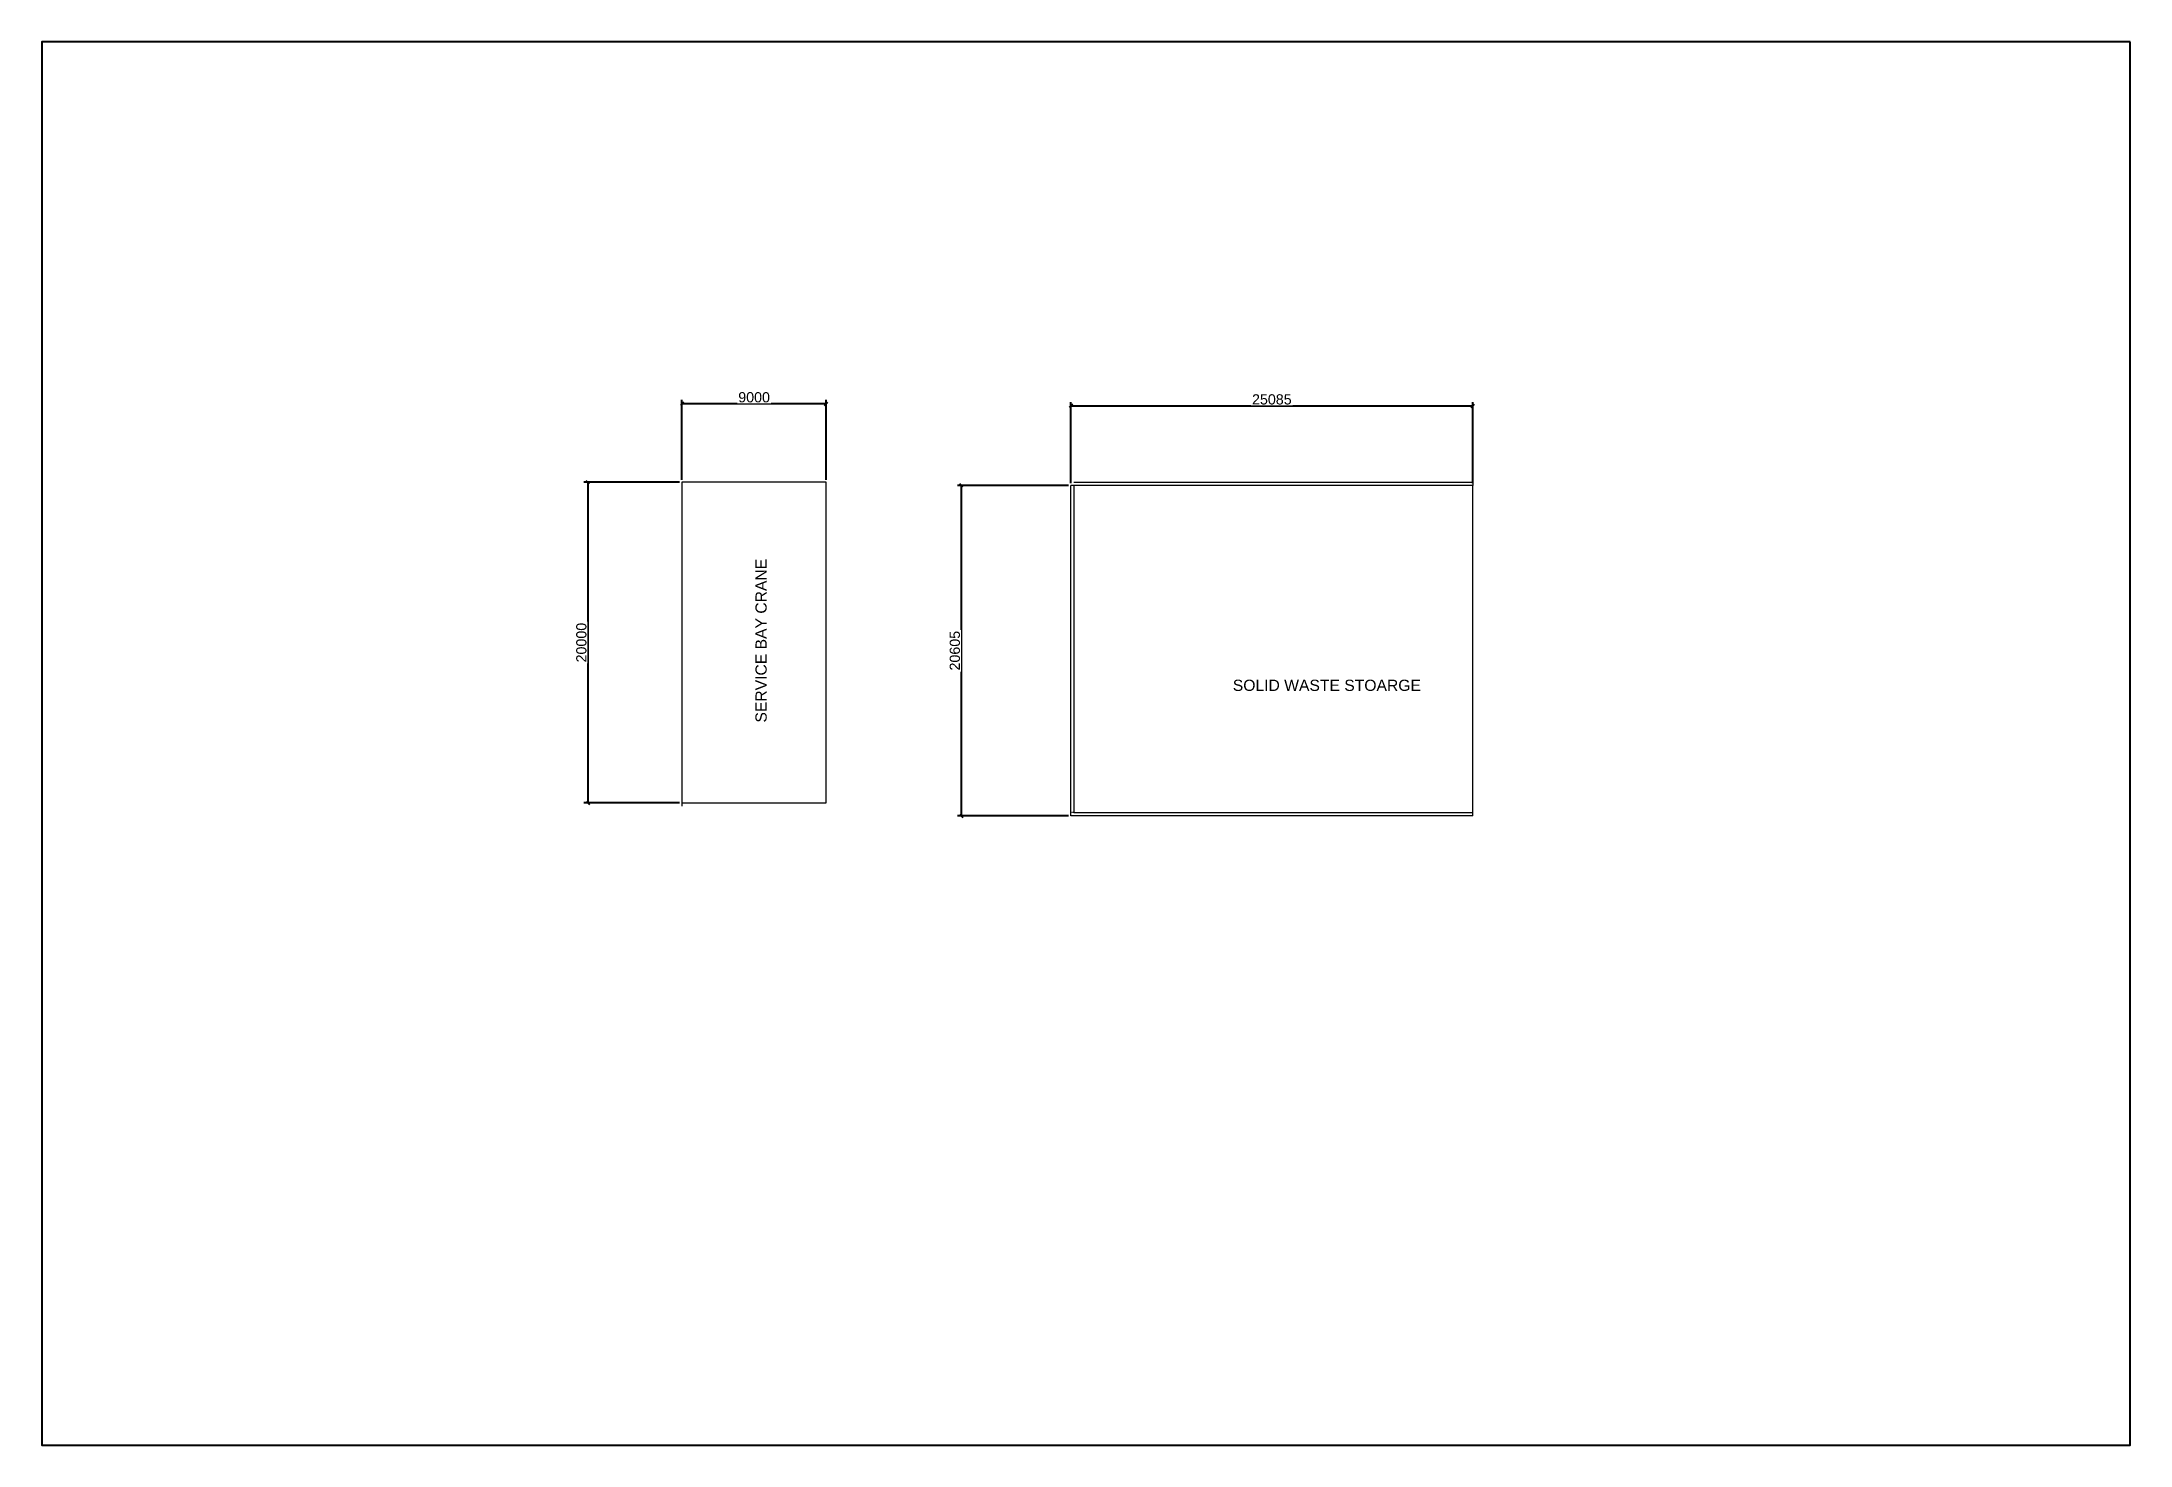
# Model space of a CAD drawing. Header units: millimetres. Extents: x 14826 to 891005, y -311366 to 56117.
# Drawn here: x 630442 to 760724, y -136285 to -48744 of the extents above; entities that cross this region are included whole.
import ezdxf

# ---------------------------------------------------------------- set-up
doc = ezdxf.new("R2010")
doc.units = ezdxf.units.MM
doc.linetypes.add('Dash', pattern=[6.35, 3.175, -3.175])
for name, color, linetype, lineweight in [('A-ANNO-DIMS', 7, 'Continuous', 9), ('A-DETL-MBND', 7, 'Continuous', 9), ('A-WALL', 7, 'Continuous', 9), ('A-WALL-HDLN', 7, 'Dash', 9), ('G-ANNO-TEXT', 7, 'Continuous', 9), ('S-FNDN', 7, 'Continuous', 9)]:
    doc.layers.add(name, color=color, linetype=linetype, lineweight=lineweight)
doc.styles.add('Arial', font='arial.ttf', dxfattribs={"height": 636.361708})
doc.dimstyles.new('Greene_Arch_tick_-_2_5mm_Arial', dxfattribs={"dimscale": 304.8, "dimtxt": 255.06485, "dimasz": 0.656168, "dimexe": 0.787402, "dimexo": 0.492126, "dimgap": 0.246063, "dimtad": 1, "dimdec": 0, "dimzin": 0, "dimdsep": 46, "dimtxsty": 'Arial', "dimblk1": 'OBLIQUE', "dimblk2": 'OBLIQUE', "dimsah": 1, "dimcen": 0.09, "dimazin": 0, "dimtfac": 1, "dimtdec": 4, "dimtix": 1, "dimtmove": 0, "dimatfit": 3, "dimfxl": 1, "dimtvp": 1, "dimtfill": 1, "dimtolj": 1, "dimtzin": 0, "dimarcsym": 2})

# ---------------------------------------------------------------- blocks, each defined once
blk = doc.blocks.new('_Oblique')
at = {"color": 0, "linetype": 'ByBlock', "lineweight": -2}
blk.add_line((-0.5, -0.5), (0.5, 0.5), dxfattribs=at)
blk = doc.blocks.new('*D623')
at = {"layer": 'A-ANNO-DIMS', "color": 0, "lineweight": -2, "transparency": 16777216}
for p, q in [((670379, -76072), (670379, -71082)), ((679379, -71322), (670379, -71322)), ((679379, -76072), (679379, -71082))]:
    blk.add_line(p, q, dxfattribs=at)
at = {"layer": 'Defpoints', "color": 0, "transparency": 16777216}
for p in [(670379, -71322), (670379, -76222), (679379, -76222)]:
    blk.add_point(p, dxfattribs=at)
at = {"layer": 'A-ANNO-DIMS', "color": 0, "lineweight": -2, "transparency": 16777216, "xscale": 200, "yscale": 200, "zscale": 200, "rotation": 180}
blk.add_blockref('_Oblique', (670379, -71322), dxfattribs=at)
at = {"layer": 'A-ANNO-DIMS', "color": 0, "lineweight": -2, "transparency": 16777216, "xscale": 200, "yscale": 200, "zscale": 200}
blk.add_blockref('_Oblique', (679379, -71322), dxfattribs=at)
at = {"layer": 'A-ANNO-DIMS', "color": 0, "transparency": 16777216, "insert": (674879, -70922), "char_height": 636.4, "attachment_point": 5, "style": 'Arial', "bg_fill": 3, "box_fill_scale": 1.1, "bg_fill_color": 256, "bg_fill_true_color": 13158600, "bg_fill_transparency": 0}
blk.add_mtext('\\A1;9000', dxfattribs=at)
blk = doc.blocks.new('*D624')
at = {"layer": 'A-ANNO-DIMS', "color": 0, "lineweight": -2, "transparency": 16777216}
for p, q in [((670229, -76222), (664265, -76222)), ((664505, -76222), (664505, -96222)), ((670229, -96222), (664265, -96222))]:
    blk.add_line(p, q, dxfattribs=at)
at = {"layer": 'Defpoints', "color": 0, "transparency": 16777216}
for p in [(670379, -76222), (664505, -96222), (670379, -96222)]:
    blk.add_point(p, dxfattribs=at)
at = {"layer": 'A-ANNO-DIMS', "color": 0, "lineweight": -2, "transparency": 16777216, "xscale": 200, "yscale": 200, "zscale": 200}
for p, rotation in [((664505, -76222), 90), ((664505, -96222), 270)]:
    blk.add_blockref('_Oblique', p, dxfattribs=dict(at, rotation=rotation))
at = {"layer": 'A-ANNO-DIMS', "color": 0, "transparency": 16777216, "insert": (664105, -86222), "char_height": 636.4, "attachment_point": 5, "rotation": 90, "style": 'Arial', "bg_fill": 3, "box_fill_scale": 1.1, "bg_fill_color": 256, "bg_fill_true_color": 13158600, "bg_fill_transparency": 0}
blk.add_mtext('\\A1;20000', dxfattribs=at)
blk = doc.blocks.new('*D625')
at = {"layer": 'A-ANNO-DIMS', "color": 0, "lineweight": -2, "transparency": 16777216}
for p, q in [((694634, -76272), (694634, -71214)), ((694634, -71454), (719718, -71454)), ((719718, -76272), (719718, -71214))]:
    blk.add_line(p, q, dxfattribs=at)
at = {"layer": 'Defpoints', "color": 0, "transparency": 16777216}
for p in [(719718, -71454), (694634, -76422), (719718, -76422)]:
    blk.add_point(p, dxfattribs=at)
at = {"layer": 'A-ANNO-DIMS', "color": 0, "lineweight": -2, "transparency": 16777216, "xscale": 200, "yscale": 200, "zscale": 200, "rotation": 180}
blk.add_blockref('_Oblique', (694634, -71454), dxfattribs=at)
at = {"layer": 'A-ANNO-DIMS', "color": 0, "lineweight": -2, "transparency": 16777216, "xscale": 200, "yscale": 200, "zscale": 200}
blk.add_blockref('_Oblique', (719718, -71454), dxfattribs=at)
at = {"layer": 'A-ANNO-DIMS', "color": 0, "transparency": 16777216, "insert": (707176, -71054), "char_height": 636.4, "attachment_point": 5, "style": 'Arial', "bg_fill": 3, "box_fill_scale": 1.1, "bg_fill_color": 256, "bg_fill_true_color": 13158600, "bg_fill_transparency": 0}
blk.add_mtext('\\A1;25085', dxfattribs=at)
blk = doc.blocks.new('*D626')
at = {"layer": 'A-ANNO-DIMS', "color": 0, "lineweight": -2, "transparency": 16777216}
for p, q in [((694484, -76422), (687564, -76422)), ((687804, -76422), (687804, -97028)), ((694484, -97028), (687564, -97028))]:
    blk.add_line(p, q, dxfattribs=at)
at = {"layer": 'Defpoints', "color": 0, "transparency": 16777216}
for p in [(694634, -76422), (687804, -97028), (694634, -97028)]:
    blk.add_point(p, dxfattribs=at)
at = {"layer": 'A-ANNO-DIMS', "color": 0, "lineweight": -2, "transparency": 16777216, "xscale": 200, "yscale": 200, "zscale": 200}
for p, rotation in [((687804, -76422), 90), ((687804, -97028), 270)]:
    blk.add_blockref('_Oblique', p, dxfattribs=dict(at, rotation=rotation))
at = {"layer": 'A-ANNO-DIMS', "color": 0, "transparency": 16777216, "insert": (687404, -86725), "char_height": 636.4, "attachment_point": 5, "rotation": 90, "style": 'Arial', "bg_fill": 3, "box_fill_scale": 1.1, "bg_fill_color": 256, "bg_fill_true_color": 13158600, "bg_fill_transparency": 0}
blk.add_mtext('\\A1;20605', dxfattribs=at)

msp = doc.modelspace()

# ---------------------------------------------------------------- linework, layer by layer
at = {"color": 1}
msp.add_lwpolyline([(760723.59509, -48744.0032), (630442.32963, -48744.0032), (630442.32963, -136284.53271), (760723.59509, -136284.53271)], close=True, dxfattribs=at)
at = {"layer": 'A-DETL-MBND'}
for p, q in [((679378.73329, -76222.37425), (670378.73329, -76222.37425)), ((679378.73329, -96222.37425), (679378.73329, -76222.37425)), ((670378.73329, -96222.37425), (679378.73329, -96222.37425))]:
    msp.add_line(p, q, dxfattribs=at)
at = {"layer": 'A-WALL'}
for p, q in [((670378.73329, -76222.37425), (670378.73329, -96414.85383)), ((694633.5819, -97027.8606), (694633.5819, -76422.37425)), ((719718.49285, -76422.37425), (694633.5819, -76422.37425)), ((694833.5819, -76222.37425), (719718.49285, -76222.37425)), ((694833.5819, -76422.37425), (694833.5819, -96827.8606)), ((719718.49285, -76222.37425), (719718.49285, -76422.37425)), ((719718.49285, -97027.8606), (694633.5819, -97027.8606)), ((694833.5819, -96827.8606), (719718.49285, -96827.8606)), ((719718.49285, -97027.8606), (719718.49285, -96827.8606))]:
    msp.add_line(p, q, dxfattribs=at)
at = {"layer": 'A-WALL-HDLN'}
msp.add_line((694833.53229, -96827.8606), (694633.5819, -96827.8606), dxfattribs=at)
at = {"layer": 'S-FNDN'}
msp.add_line((719718.49285, -96827.8606), (719718.49285, -76422.37425), dxfattribs=at)

# ---------------------------------------------------------------- next in the draw order: texts
at = {"layer": 'G-ANNO-TEXT', "insert": (674963.87686, -91208.89589), "char_height": 700, "width": 11389.1734687, "attachment_point": 1, "rotation": 90, "style": 'Arial', "bg_fill": 3, "box_fill_scale": 1.25, "bg_fill_color": 256, "bg_fill_true_color": 13158600, "bg_fill_transparency": 0}
msp.add_mtext('SERVICE BAY CRANE', dxfattribs=at)
at = {"layer": 'G-ANNO-TEXT', "insert": (704740.66989, -88534.52574), "char_height": 700, "width": 13081.1349375, "attachment_point": 1, "style": 'Arial', "bg_fill": 3, "box_fill_scale": 1.25, "bg_fill_color": 256, "bg_fill_true_color": 13158600, "bg_fill_transparency": 0}
msp.add_mtext('SOLID WASTE STOARGE', dxfattribs=at)

# ---------------------------------------------------------------- next in the draw order: dimensions: what is measured, and where the dimension line sits
at = {"layer": 'A-ANNO-DIMS'}
for base, p1, p2, picture, middle in [((670378.73329, -71321.94926), (679378.73329, -76222.37425), (670378.73329, -76222.37425), '*D623', (674878.73329, -70922.04016)), ((719718.49285, -71453.90929), (694633.5819, -76422.37425), (719718.49285, -76422.37425), '*D625', (707176.03737, -71054.0002))]:
    dim = msp.add_linear_dim(base=base, p1=p1, p2=p2, dimstyle='Greene_Arch_tick_-_2_5mm_Arial', override={"dimpost": '<>', "dimfxl": 21500}, dxfattribs=at)
    dim.commit()
    dim.dimension.update_dxf_attribs({"geometry": picture, "text_midpoint": middle})

# ---------------------------------------------------------------- next in the draw order: dimensions: what is measured, and where the dimension line sits
for base, p1, p2, picture, middle in [((664505.40471, -96222.37425), (670378.73329, -76222.37425), (670378.73329, -96222.37425), '*D624', (664105.49562, -86222.37425)), ((687803.78855, -97027.8606), (694633.5819, -76422.37425), (694633.5819, -97027.8606), '*D626', (687403.87945, -86725.11742))]:
    dim = msp.add_linear_dim(base=base, p1=p1, p2=p2, angle=90, dimstyle='Greene_Arch_tick_-_2_5mm_Arial', override={"dimpost": '<>', "dimfxl": 21500}, dxfattribs=at)
    dim.commit()
    dim.dimension.update_dxf_attribs({"geometry": picture, "text_midpoint": middle})

doc.saveas('drawing.dxf')
